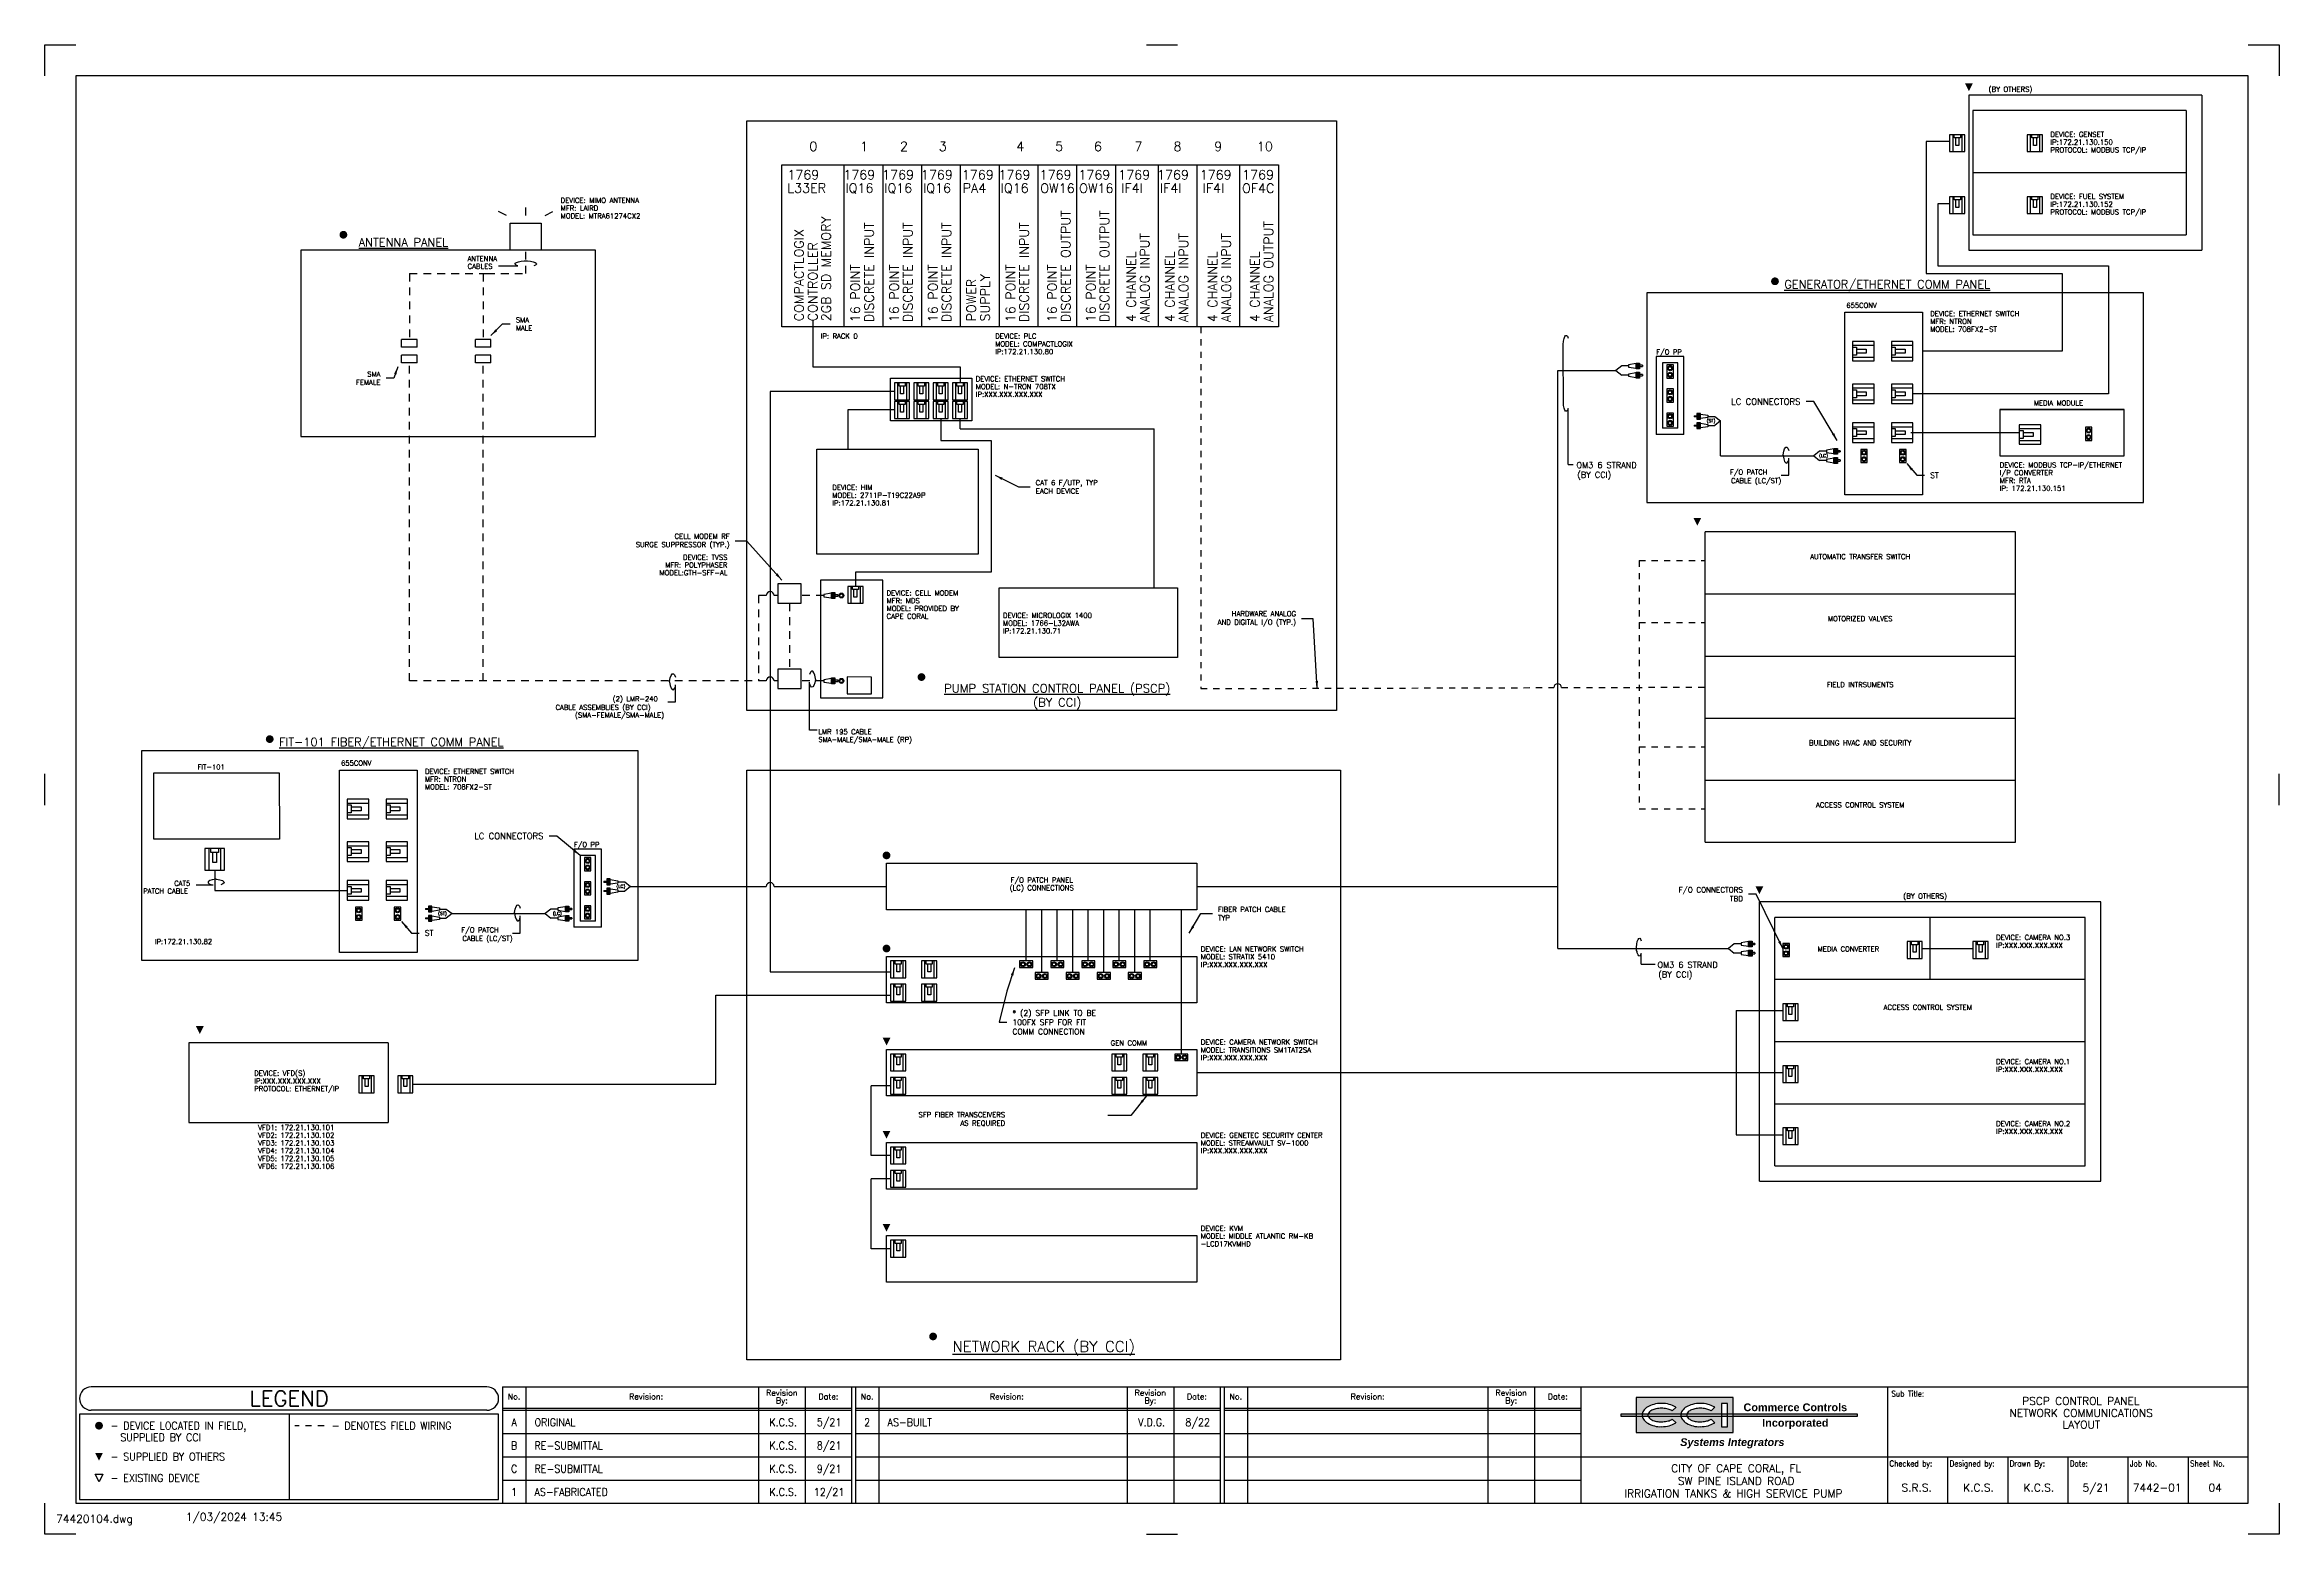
# Model space of a CAD drawing. Extents: x 0 to 36, y 0 to 24.
import ezdxf
from ezdxf.enums import TextEntityAlignment as Align
from ezdxf.lldxf.tags import DXFTag

# ---------------------------------------------------------------- set-up
doc = ezdxf.new("R2010")
doc.units = 0
doc.header["$LTSCALE"] = 0.5
doc.header["$MEASUREMENT"] = 0
doc.linetypes.add('HIDDEN', pattern=[0.375, 0.25, -0.125])
doc.linetypes.add('HIDDEN2', pattern=[0.1875, 0.125, -0.0625])
doc.layers.get('0').update_dxf_attribs({"linetype": 'CONTINUOUS'})
doc.layers.add('BORDER', color=2, linetype='CONTINUOUS')
doc.layers.add('CUT-MARK', color=5, linetype='CONTINUOUS')
doc.styles.add('arial', font='arialbd.ttf')
doc.styles.add('arialitalic', font='arialbi.ttf')
doc.styles.add('ROMANS', font='ROMANS.shx')
doc.styles.get("Standard").update_dxf_attribs({"font": 'SIMPLEX'})
doc.linetypes.add('ETHERNET', pattern='A,0.5,-0.2,["ENET",Standard,S=0.1,R=0,X=-0.1,Y=-0.05],-0.45', length=1.15)
tags = doc.linetypes.add('FIBER', pattern='A,0.99,-0.2,["FO",Standard,S=0.2,R=0,X=0,Y=-0.1],-0.55', length=1.74).pattern_tags.tags
tags[6] = DXFTag(74, 10)
doc.linetypes.add('FIBER_OPTIC', pattern='A,0.5,-0.2,["FO",Standard,S=0.1,R=0,X=-0.1,Y=-0.05],-0.2', length=0.9)
doc.dimstyles.get("Standard").update_dxf_attribs({"dimtxt": 0.125, "dimasz": 0.125, "dimexe": 0.18, "dimexo": 0.0625, "dimgap": 0.09, "dimtad": 0, "dimtih": 1, "dimtoh": 1, "dimlfac": 4, "dimzin": 0, "dimdsep": 46, "dimtxsty": 'Standard', "dimcen": 0.09, "dimadec": 0, "dimazin": 0, "dimtfac": 1, "dimtofl": 0, "dimtmove": 0, "dimatfit": 3, "dimfxl": 0, "dimtolj": 1, "dimtzin": 0, "dimarcsym": 0})

# ---------------------------------------------------------------- blocks, each defined once
blk = doc.blocks.new('CUTMARK')
at = {"color": 5}
for p, q in [((0, 23.5), (0, 24)), ((0, 24), (0.5, 24)), ((17.75, 24), (18.25, 24)), ((35.5, 24), (36, 24)), ((36, 24), (36, 23.5)), ((0, 11.75), (0, 12.25)), ((36, 11.75), (36, 12.25)), ((0, 0), (0, 0.5)), ((36, 0.5), (36, 0)), ((0.5, 0), (0, 0)), ((17.75, 0), (18.25, 0)), ((36, 0), (35.5, 0))]:
    blk.add_line(p, q, dxfattribs=at)
blk = doc.blocks.new('FCIRLEG')
at = {"color": 5, "const_width": 0.0625}
blk.add_lwpolyline([(-0.03125, 0, 1), (0.03125, 0, 1)], format="xyb", close=True, dxfattribs=at)
blk = doc.blocks.new('FTRIULEG')
at = {"color": 5}
blk.add_solid([(0, 0.125), (0, 0.125), (-0.0625, 0), (0.0625, 0)], dxfattribs=at)
blk = doc.blocks.new('CCILOGO3')
h = blk.add_hatch(color=256)
h.paths.add_polyline_path([(25.922, 2.094, -0.060974), (26.047, 2.109, -0.060974), (26.172, 2.094, -0.074343), (26.268, 2.054, -0.016679), (26.281, 2.046), (26.221, 1.988, 0.036094), (26.202, 1.999, 0.064948), (26.135, 2.022, 0.051099), (26.047, 2.031, 0.051099), (25.958, 2.022, 0.064948), (25.892, 1.999, 0.104203), (25.841, 1.959, 0.105248), (25.83, 1.937), (26.36, 1.937, -0.117879), (26.38, 1.988, -0.106943), (26.451, 2.054, -0.074343), (26.547, 2.094, -0.060974), (26.672, 2.109, -0.060974), (26.797, 2.094, -0.074343), (26.893, 2.054, -0.016679), (26.906, 2.046), (26.846, 1.988, 0.036094), (26.827, 1.999, 0.064948), (26.76, 2.022, 0.051099), (26.672, 2.031, 0.051099), (26.583, 2.022, 0.064948), (26.517, 1.999, 0.104203), (26.466, 1.959, 0.105248), (26.455, 1.937), (27.016, 1.937), (27.016, 2.109), (27.109, 2.109), (27.109, 1.937), (27.203, 1.937), (27.203, 2.203), (25.641, 2.203), (25.641, 1.937), (25.735, 1.937, -0.117879), (25.755, 1.988, -0.106943), (25.826, 2.054, -0.074343)])
h.paths.add_polyline_path([(25.826, 1.789, -0.106943), (25.755, 1.856, -0.117879), (25.735, 1.906), (25.641, 1.906), (25.641, 1.641), (27.203, 1.641), (27.203, 1.906), (27.109, 1.906), (27.109, 1.734), (27.016, 1.734), (27.016, 1.906), (26.455, 1.906, 0.105248), (26.466, 1.885, 0.104203), (26.517, 1.845, 0.064948), (26.592, 1.819, 0.063643), (26.672, 1.812, 0.051099), (26.76, 1.822, 0.064948), (26.827, 1.845, 0.036094), (26.846, 1.856), (26.906, 1.798, -0.016679), (26.893, 1.789, -0.074343), (26.797, 1.75, -0.060974), (26.672, 1.734, -0.074995), (26.558, 1.745, -0.074343), (26.451, 1.789, -0.106943), (26.38, 1.856, -0.117879), (26.36, 1.906), (25.83, 1.906, 0.105248), (25.841, 1.885, 0.104203), (25.892, 1.845, 0.064948), (25.967, 1.819, 0.063643), (26.047, 1.812, 0.051099), (26.135, 1.822, 0.064948), (26.202, 1.845, 0.036094), (26.221, 1.856), (26.281, 1.798, -0.016679), (26.268, 1.789, -0.074343), (26.172, 1.75, -0.060974), (26.047, 1.734, -0.074995), (25.933, 1.745, -0.074343)])
h.paths.add_polyline_path([(25.641, 1.906), (25.641, 1.937), (25.391, 1.937), (25.391, 1.906)])
h.paths.add_polyline_path([(25.83, 1.906, -0.068202), (25.828, 1.922, -0.068202), (25.83, 1.937), (25.735, 1.937, 0.033731), (25.734, 1.922, 0.033731), (25.735, 1.906)])
h.paths.add_polyline_path([(26.455, 1.906, -0.068202), (26.453, 1.922, -0.068202), (26.455, 1.937), (26.36, 1.937, 0.033731), (26.359, 1.922, 0.033731), (26.36, 1.906)])
h.paths.add_polyline_path([(27.109, 1.906), (27.109, 1.937), (27.016, 1.937), (27.016, 1.906)])
h.paths.add_polyline_path([(29.203, 1.906), (29.203, 1.937), (27.203, 1.937), (27.203, 1.906)])
for p, q in [((27.203, 2.203), (25.641, 2.203)), ((25.641, 2.203), (25.641, 1.641)), ((27.203, 1.641), (27.203, 2.203)), ((29.203, 1.937), (25.391, 1.937)), ((25.391, 1.937), (25.391, 1.906)), ((25.391, 1.906), (29.203, 1.906)), ((26.221, 1.988), (26.281, 2.046)), ((26.221, 1.856), (26.281, 1.798)), ((26.846, 1.988), (26.906, 2.046)), ((26.846, 1.856), (26.906, 1.798)), ((27.109, 2.109), (27.016, 2.109)), ((27.016, 2.109), (27.016, 1.734)), ((27.109, 1.734), (27.109, 2.109)), ((29.203, 1.906), (29.203, 1.937)), ((25.641, 1.641), (27.203, 1.641)), ((27.016, 1.734), (27.109, 1.734))]:
    blk.add_line(p, q)
for centre, radius, start, end in [((25.851, 1.922), 0.116, 145.3805, 180), ((25.851, 1.922), 0.116, 180, 214.6195), ((25.944, 1.857), 0.23, 120.9638, 145.3805), ((25.944, 1.987), 0.23, 214.6195, 239.0362), ((26.006, 1.754), 0.35, 103.9568, 120.9638), ((25.886, 1.922), 0.0581, 140.3607, 180), ((25.886, 1.922), 0.0581, 180, 219.6393), ((25.962, 1.859), 0.157, 116.5651, 140.3607), ((25.962, 1.985), 0.157, 219.6393, 243.4349), ((26.013, 1.757), 0.271, 101.7009, 116.5651), ((26.028, 2.117), 0.305, 243.4349, 258.2991), ((26.047, 1.59), 0.519, 90, 103.9568), ((26.047, 1.595), 0.436, 90, 101.7009), ((26.031, 2.129), 0.317, 258.2991, 272.8654), ((26.047, 1.59), 0.519, 76.0432, 90), ((26.047, 1.595), 0.436, 78.2991, 90), ((26.047, 2.249), 0.436, 270, 281.7009), ((26.08, 1.757), 0.271, 63.4349, 78.2991), ((26.08, 2.087), 0.271, 281.7009, 296.5651), ((26.088, 1.754), 0.35, 59.0362, 76.0432), ((26.131, 1.859), 0.157, 55.1664, 63.4349), ((26.131, 1.985), 0.157, 296.5651, 304.8336), ((26.149, 1.857), 0.23, 55.214, 59.0362), ((26.476, 1.922), 0.116, 145.3805, 180), ((26.476, 1.922), 0.116, 180, 214.6195), ((26.569, 1.857), 0.23, 120.9638, 145.3805), ((26.569, 1.987), 0.23, 214.6195, 239.0362), ((26.631, 1.754), 0.35, 103.9568, 120.9638), ((26.511, 1.922), 0.0581, 140.3607, 180), ((26.511, 1.922), 0.0581, 180, 219.6393), ((26.587, 1.859), 0.157, 116.5651, 140.3607), ((26.587, 1.985), 0.157, 219.6393, 243.4349), ((26.638, 1.757), 0.271, 101.7009, 116.5651), ((26.653, 2.117), 0.305, 243.4349, 258.2991), ((26.672, 1.59), 0.519, 90, 103.9568), ((26.672, 1.595), 0.436, 90, 101.7009), ((26.656, 2.129), 0.317, 258.2991, 272.8654), ((26.672, 1.59), 0.519, 76.0432, 90), ((26.672, 1.595), 0.436, 78.2991, 90), ((26.672, 2.249), 0.436, 270, 281.7009), ((26.705, 1.757), 0.271, 63.4349, 78.2991), ((26.705, 2.087), 0.271, 281.7009, 296.5651), ((26.713, 1.754), 0.35, 59.0362, 76.0432), ((26.756, 1.859), 0.157, 55.1664, 63.4349), ((26.756, 1.985), 0.157, 296.5651, 304.8336), ((26.774, 1.857), 0.23, 55.214, 59.0362), ((26.027, 2.125), 0.391, 239.0362, 256.0432), ((26.025, 2.118), 0.384, 256.0432, 273.1986), ((26.047, 2.253), 0.519, 270, 283.9568), ((26.088, 2.09), 0.35, 283.9568, 300.9638), ((26.149, 1.987), 0.23, 300.9638, 304.786), ((26.652, 2.125), 0.391, 239.0362, 256.0432), ((26.65, 2.118), 0.384, 256.0432, 273.1986), ((26.672, 2.253), 0.519, 270, 283.9568), ((26.713, 2.09), 0.35, 283.9568, 300.9638), ((26.774, 1.987), 0.23, 300.9638, 304.786)]:
    blk.add_arc(centre, radius, start, end)
for s, style, p in [('Commerce Controls', 'arial', (28.203, 1.984)), ('Incorporated', 'arial', (28.203, 1.734)), ('Systems Integrators', 'arialitalic', (27.188, 1.422))]:
    blk.add_text(s, height=0.125, dxfattribs=dict(style=style)).set_placement(p, align=Align.CENTER)
blk = doc.blocks.new('ENETCONTOP_LAY')
at = {"color": 0}
for p, q in [((-0.125, 0.156), (-0.125, -0.156)), ((0.219, 0.156), (-0.125, 0.156)), ((0.219, 0.094), (-0.125, 0.094)), ((0, 0.031), (0.156, 0.031)), ((0, -0.031), (0, 0.031)), ((0.156, -0.063), (0.156, 0.062)), ((0.156, 0.062), (0.219, 0.062)), ((0.219, -0.156), (0.219, 0.156)), ((0.219, -0.094), (-0.125, -0.094)), ((-0.125, -0.156), (0.219, -0.156)), ((0.156, -0.031), (0, -0.031)), ((0.219, -0.063), (0.156, -0.063))]:
    blk.add_line(p, q, dxfattribs=at)
blk = doc.blocks.new('StPort_LAY')
at = {"color": 0, "linetype": 'Continuous'}
for p, q in [((20.15625, 6.59375), (19.78125, 6.59375)), ((19.78125, 6.59375), (19.78125, 6.40625)), ((19.78125, 6.40625), (20.15625, 6.40625)), ((20.15625, 6.40625), (20.15625, 6.59375))]:
    blk.add_line(p, q, dxfattribs=at)
for centre, radius in [((19.875, 6.5), 0.07031), ((19.875, 6.5), 0.04688), ((19.875, 6.5), 0.04688), ((20.0625, 6.5), 0.07031), ((20.0625, 6.5), 0.04688)]:
    blk.add_circle(centre, radius, dxfattribs=at)
blk = doc.blocks.new('Lasso')
at = {"color": 5}
blk.add_line((0, -0.437), (0, -0.128), dxfattribs=at)
at = {"color": 5, "linetype": 'Continuous'}
blk.add_polyline3d([(0, -0.128, 0), (0.012, -0.156, 0), (0.026, -0.17, 0), (0.04, -0.168, 0), (0.054, -0.151, 0), (0.065, -0.119, 0), (0.073, -0.076, 0), (0.078, -0.026, 0), (0.078, 0.027, 0), (0.073, 0.077, 0), (0.065, 0.12, 0), (0.054, 0.151, 0), (0.04, 0.169, 0), (0.026, 0.171, 0), (0.012, 0.157, 0), (0, 0.129, 0)], dxfattribs=at)
blk = doc.blocks.new('11')
at = {"style": 'ROMANS', "width": 0.9}
for s, p in [('C', (7.562, 0.993)), ('K.C.S.', (11.896, 0.993)), ('9/21', (12.637, 0.993))]:
    blk.add_text(s, height=0.125, dxfattribs=at).set_placement(p, align=Align.CENTER)
blk.add_text('RE-SUBMITTAL', height=0.125, dxfattribs=at).set_placement((7.891, 0.993))
blk = doc.blocks.new('14')
at = {"style": 'ROMANS', "width": 0.9}
for s, p in [('1', (7.563, 0.618)), ('K.C.S.', (11.896, 0.618)), ('12/21', (12.637, 0.618))]:
    blk.add_text(s, height=0.125, dxfattribs=at).set_placement(p, align=Align.CENTER)
blk.add_text('AS-FABRICATED', height=0.125, dxfattribs=at).set_placement((7.891, 0.618))
blk = doc.blocks.new('DrawingName')
at = {"color": 0, "linetype": 'Continuous', "insert": (0.1875, 0.3125), "char_height": 0.125, "attachment_point": 1, "style": 'ROMANS'}
blk.add_mtext('74420104.dwg', dxfattribs=at)
blk = doc.blocks.new('dwgfilename')
at = {"color": 0, "linetype": 'Continuous'}
blk.add_blockref('DrawingName', (0, 0), dxfattribs=at)
blk = doc.blocks.new('dwgdate')
at = {"color": 0, "linetype": 'Continuous', "insert": (2.1875, 0.34375), "char_height": 0.125, "attachment_point": 1, "style": 'ROMANS'}
blk.add_mtext(' 1/03/2024 13:45', dxfattribs=at)
blk = doc.blocks.new('Drawing_Name_Date_Panel_Layout')
at = {"linetype": 'Continuous'}
for name in ['dwgdate', 'dwgfilename']:
    blk.add_blockref(name, (0, 0), dxfattribs=at)

msp = doc.modelspace()

# ---------------------------------------------------------------- linework, layer by layer
for p, q in [((34.75, 23.188), (31, 23.188)), ((31, 23.188), (31, 20.688)), ((34.75, 23.188), (34.75, 20.688)), ((11.312, 13.272), (11.312, 22.772)), ((11.312, 22.772), (20.812, 22.772)), ((20.812, 22.772), (20.812, 13.272)), ((34.5, 22.938), (31.062, 22.938)), ((31.062, 22.938), (31.062, 20.938)), ((34.5, 22.938), (34.5, 20.938)), ((34.5, 21.938), (31.062, 21.938)), ((7.438, 21.25), (7.312, 21.312)), ((7.75, 21.25), (7.75, 21.375)), ((8.062, 21.25), (8.187, 21.312)), ((7.5, 20.688), (7.5, 21.125)), ((7.5, 21.125), (8, 21.125)), ((8, 21.125), (8, 20.688)), ((31.062, 20.938), (34.5, 20.938)), ((8.875, 20.688), (4.125, 20.688)), ((4.125, 20.688), (4.125, 17.688)), ((8.875, 17.688), (8.875, 20.688)), ((31, 20.688), (31.062, 20.688)), ((31.062, 20.688), (34.75, 20.688)), ((33.812, 20), (25.812, 20)), ((25.812, 20), (25.812, 16.625)), ((33.812, 16.625), (33.812, 20)), ((29, 16.75), (29, 19.688)), ((29, 19.688), (30.25, 19.688)), ((30.25, 19.688), (30.25, 16.75)), ((5.75, 19.125), (5.75, 19.25)), ((6, 19.25), (5.75, 19.25)), ((6, 19.125), (5.75, 19.125)), ((6, 19.125), (6, 19.25)), ((6.938, 19.125), (6.938, 19.25)), ((7.188, 19.25), (6.938, 19.25)), ((7.188, 19.125), (6.938, 19.125)), ((7.188, 19.125), (7.188, 19.25)), ((5.75, 18.875), (5.75, 19)), ((6, 19), (5.75, 19)), ((6, 18.875), (5.75, 18.875)), ((6, 18.875), (6, 19)), ((6.938, 18.875), (6.938, 19)), ((7.188, 19), (6.938, 19)), ((7.188, 18.875), (6.938, 18.875)), ((7.188, 18.875), (7.188, 19)), ((25.741, 18.834), (25.741, 18.815)), ((26.409, 18.975), (25.962, 18.975)), ((26.309, 18.875), (26.062, 18.875)), ((13.625, 17.938), (13.625, 18.625)), ((13.625, 18.625), (13.875, 18.625)), ((13.875, 18.625), (14.938, 18.625)), ((14.938, 18.625), (14.938, 17.938)), ((25.741, 18.685), (25.741, 18.666)), ((26.572, 18.021), (26.572, 18.003)), ((31.5, 18.125), (31.5, 17.375)), ((33.5, 18.125), (31.5, 18.125)), ((31.5, 18.125), (33.5, 18.125)), ((33.5, 17.375), (33.5, 18.125)), ((4.125, 17.688), (8.875, 17.688)), ((14.938, 17.938), (13.625, 17.938)), ((26.409, 17.719), (25.962, 17.719)), ((26.309, 17.819), (26.062, 17.819)), ((26.572, 17.872), (26.572, 17.854)), ((12.438, 15.791), (12.438, 17.484)), ((12.438, 17.484), (15.039, 17.484)), ((15.039, 17.484), (15.039, 15.791)), ((28.928, 17.459), (28.928, 17.44)), ((28.928, 17.31), (28.928, 17.291)), ((31.5, 17.375), (33.5, 17.375)), ((24.542, 17.237), (24.625, 17.237)), ((25.812, 16.625), (33.812, 16.625)), ((30.25, 16.75), (29, 16.75)), ((26.748, 11.149), (26.748, 16.149)), ((31.748, 16.149), (26.748, 16.149)), ((31.748, 11.149), (31.748, 16.149)), ((15.039, 15.791), (12.438, 15.791)), ((12.188, 15.312), (11.812, 15.312)), ((11.812, 15.312), (11.812, 15)), ((12.188, 15), (12.188, 15.312)), ((12.5, 15.375), (12.5, 13.475)), ((13.5, 15.375), (12.5, 15.375)), ((12.776, 15.134), (12.776, 15.116)), ((13.5, 13.475), (13.5, 15.375)), ((15.375, 15.25), (18.25, 15.25)), ((15.375, 14.125), (15.375, 15.25)), ((18.25, 15.25), (18.25, 14.125)), ((31.748, 15.149), (26.748, 15.149)), ((11.812, 15), (12.188, 15)), ((18.25, 14.125), (15.375, 14.125)), ((26.748, 14.149), (31.748, 14.149)), ((12.188, 13.938), (11.812, 13.938)), ((11.812, 13.938), (11.812, 13.625)), ((12.188, 13.625), (12.188, 13.938)), ((12.776, 13.759), (12.776, 13.741)), ((11.812, 13.625), (12.188, 13.625)), ((12.5, 13.475), (13.5, 13.475)), ((20.812, 13.272), (11.312, 13.272)), ((26.748, 13.149), (31.748, 13.149)), ((9.562, 12.625), (1.562, 12.625)), ((1.562, 12.625), (1.562, 9.25)), ((9.562, 9.25), (9.562, 12.625)), ((1.758, 11.199), (1.758, 12.266)), ((1.758, 12.266), (3.78, 12.266)), ((3.78, 12.266), (3.782, 11.199)), ((4.75, 9.375), (4.75, 12.312)), ((4.75, 12.312), (6, 12.312)), ((6, 12.312), (6, 9.375)), ((11.312, 2.812), (11.312, 12.312)), ((11.312, 12.312), (20.875, 12.312)), ((20.875, 12.312), (20.875, 2.812)), ((26.748, 12.149), (31.748, 12.149)), ((3.782, 11.199), (1.758, 11.199)), ((8.971, 11.037), (8.525, 11.037)), ((8.871, 10.938), (8.625, 10.938)), ((13.562, 10.062), (13.562, 10.812)), ((13.562, 10.812), (16.062, 10.812)), ((16.062, 10.812), (18.562, 10.812)), ((18.562, 10.812), (18.562, 10.062)), ((26.748, 11.149), (31.748, 11.149)), ((9.009, 10.521), (9.009, 10.503)), ((6.134, 10.084), (6.134, 10.065)), ((8.491, 10.084), (8.491, 10.065)), ((9.009, 10.372), (9.009, 10.354)), ((27.625, 5.688), (27.625, 10.188)), ((33.125, 10.188), (27.625, 10.188)), ((33.125, 5.688), (33.125, 10.188)), ((6.134, 9.935), (6.134, 9.916)), ((8.491, 9.935), (8.491, 9.916)), ((8.971, 9.781), (8.525, 9.781)), ((8.871, 9.881), (8.625, 9.881)), ((18.562, 10.062), (13.562, 10.062)), ((27.875, 5.938), (27.875, 9.938)), ((32.875, 9.938), (27.875, 9.938)), ((30.375, 8.938), (30.375, 9.938)), ((32.875, 5.938), (32.875, 9.938)), ((6, 9.375), (4.75, 9.375)), ((27.553, 9.521), (27.553, 9.503)), ((27.553, 9.372), (27.553, 9.354)), ((30.25, 9.438), (31.062, 9.438)), ((1.562, 9.25), (9.562, 9.25)), ((13.562, 8.562), (13.562, 9.312)), ((13.562, 9.312), (16.062, 9.312)), ((16.062, 9.312), (18.562, 9.312)), ((18.562, 9.312), (18.562, 8.562)), ((32.875, 8.938), (27.875, 8.938)), ((18.562, 8.562), (13.562, 8.562)), ((5.531, 7.92), (2.321, 7.92)), ((2.321, 7.92), (2.321, 6.637)), ((5.531, 7.92), (5.532, 6.637)), ((27.875, 7.938), (32.875, 7.938)), ((13.562, 7.062), (13.562, 7.812)), ((13.562, 7.812), (16.062, 7.812)), ((16.062, 7.812), (18.562, 7.812)), ((18.562, 7.812), (18.562, 7.062)), ((18.562, 7.062), (13.562, 7.062)), ((27.875, 6.938), (32.875, 6.938)), ((2.321, 6.637), (5.532, 6.637)), ((13.562, 5.562), (13.562, 6.312)), ((13.562, 6.312), (16.062, 6.312)), ((16.062, 6.312), (18.562, 6.312)), ((18.562, 6.312), (18.562, 5.562)), ((27.875, 5.938), (32.875, 5.938)), ((18.562, 5.562), (13.562, 5.562)), ((27.625, 5.688), (33.125, 5.688)), ((13.562, 4.062), (13.562, 4.812)), ((13.562, 4.812), (16.062, 4.812)), ((16.062, 4.812), (18.562, 4.812)), ((18.562, 4.812), (18.562, 4.062)), ((18.562, 4.062), (13.562, 4.062)), ((20.875, 2.812), (11.312, 2.812))]:
    msp.add_line(p, q)
at = {"linetype": 'ETHERNET'}
for p, q in [((30.688, 22.438), (30.312, 22.438)), ((30.312, 22.438), (30.312, 20.312)), ((30.688, 21.438), (30.5, 21.438)), ((30.5, 21.438), (30.5, 20.438)), ((30.312, 20.312), (32.5, 20.312)), ((30.5, 20.438), (33.25, 20.438)), ((32.5, 20.312), (32.5, 19.062)), ((33.25, 20.438), (33.25, 18.375)), ((12.375, 19.562), (12.375, 18.812)), ((12.375, 18.812), (14.75, 18.812)), ((14.75, 18.812), (14.75, 18.562)), ((32.5, 19.062), (30.25, 19.062)), ((11.688, 18.414), (11.688, 9.062)), ((13.69, 18.414), (11.688, 18.414)), ((33.25, 18.375), (30.097, 18.375)), ((13.69, 18.115), (12.938, 18.115)), ((12.938, 18.115), (12.938, 17.484)), ((14.435, 17.979), (14.435, 17.625)), ((14.75, 17.812), (14.75, 17.979)), ((14.75, 17.812), (17.875, 17.812)), ((17.875, 15.25), (17.875, 17.812)), ((30.062, 17.75), (31.812, 17.75)), ((14.435, 17.625), (15.25, 17.625)), ((15.25, 17.625), (15.25, 15.5)), ((15.25, 15.5), (13.062, 15.5)), ((13.062, 15.5), (13.062, 15.271)), ((2.739, 10.699), (2.739, 10.375)), ((2.739, 10.375), (4.875, 10.375)), ((11.688, 9.062), (13.625, 9.062)), ((10.812, 7.25), (10.812, 8.688)), ((10.812, 8.688), (13.625, 8.688)), ((27.25, 8.438), (27.25, 6.438)), ((27.25, 8.438), (28, 8.438)), ((5.938, 7.25), (10.812, 7.25)), ((13.627, 7.226), (13.312, 7.226)), ((13.312, 6.101), (13.312, 7.226)), ((18.562, 7.438), (27.25, 7.438)), ((27.25, 7.438), (28, 7.438)), ((27.25, 6.438), (28, 6.438)), ((13.627, 6.101), (13.312, 6.101)), ((13.627, 5.726), (13.312, 5.726)), ((13.312, 4.601), (13.312, 5.726)), ((13.627, 4.601), (13.312, 4.601))]:
    msp.add_line(p, q, dxfattribs=at)
at = {"color": 0, "linetype": 'Continuous'}
for p, q in [((12.875, 22.062), (12.875, 19.454)), ((13.5, 22.062), (13.5, 19.454)), ((14.125, 22.062), (14.125, 19.454)), ((14.75, 22.062), (14.75, 19.454)), ((15.375, 22.062), (15.375, 19.454)), ((16, 22.062), (16, 19.454)), ((16.625, 22.062), (16.625, 19.454)), ((17.25, 22.062), (17.25, 19.454)), ((17.938, 22.062), (17.938, 19.454)), ((18.562, 22.062), (18.562, 19.454)), ((19.25, 22.062), (19.25, 19.454)), ((19.875, 22.062), (19.875, 19.454)), ((25.638, 18.862), (25.517, 18.843)), ((25.517, 18.843), (25.517, 18.806)), ((25.517, 18.806), (25.638, 18.787)), ((25.638, 18.871), (25.694, 18.871)), ((25.638, 18.778), (25.638, 18.871)), ((25.694, 18.778), (25.638, 18.778)), ((25.638, 18.722), (25.694, 18.722)), ((25.638, 18.629), (25.638, 18.722)), ((25.685, 18.862), (25.648, 18.862)), ((25.685, 18.843), (25.648, 18.843)), ((25.685, 18.824), (25.648, 18.824)), ((25.685, 18.806), (25.648, 18.806)), ((25.685, 18.787), (25.648, 18.787)), ((25.694, 18.871), (25.694, 18.778)), ((25.741, 18.834), (25.694, 18.834)), ((25.694, 18.815), (25.741, 18.815)), ((25.694, 18.722), (25.694, 18.629)), ((25.962, 18.975), (25.962, 17.719)), ((26.062, 18.875), (26.062, 17.819)), ((26.309, 17.819), (26.309, 18.875)), ((26.409, 17.719), (26.409, 18.975)), ((25.638, 18.713), (25.517, 18.694)), ((25.517, 18.694), (25.517, 18.657)), ((25.517, 18.657), (25.638, 18.638)), ((25.694, 18.629), (25.638, 18.629)), ((25.685, 18.713), (25.648, 18.713)), ((25.685, 18.694), (25.648, 18.694)), ((25.685, 18.676), (25.648, 18.676)), ((25.685, 18.657), (25.648, 18.657)), ((25.685, 18.638), (25.648, 18.638)), ((25.741, 18.685), (25.694, 18.685)), ((25.694, 18.666), (25.741, 18.666)), ((26.133, 18.453), (26.133, 18.241)), ((26.239, 18.453), (26.133, 18.453)), ((26.239, 18.241), (26.239, 18.453)), ((26.133, 18.241), (26.239, 18.241)), ((26.572, 18.021), (26.618, 18.021)), ((26.618, 18.003), (26.572, 18.003)), ((26.674, 18.059), (26.618, 18.059)), ((26.618, 18.059), (26.618, 17.965)), ((26.628, 18.049), (26.665, 18.049)), ((26.628, 18.031), (26.665, 18.031)), ((26.628, 18.012), (26.665, 18.012)), ((26.674, 17.965), (26.674, 18.059)), ((26.674, 18.049), (26.795, 18.031)), ((26.795, 18.031), (26.795, 17.993)), ((26.572, 17.872), (26.618, 17.872)), ((26.618, 17.854), (26.572, 17.854)), ((26.618, 17.965), (26.674, 17.965)), ((26.674, 17.91), (26.618, 17.91)), ((26.618, 17.91), (26.618, 17.816)), ((26.618, 17.816), (26.674, 17.816)), ((26.628, 17.993), (26.665, 17.993)), ((26.628, 17.975), (26.665, 17.975)), ((26.628, 17.9), (26.665, 17.9)), ((26.628, 17.882), (26.665, 17.882)), ((26.628, 17.863), (26.665, 17.863)), ((26.628, 17.844), (26.665, 17.844)), ((26.628, 17.826), (26.665, 17.826)), ((26.795, 17.993), (26.674, 17.975)), ((26.674, 17.816), (26.674, 17.91)), ((26.674, 17.9), (26.795, 17.882)), ((26.795, 17.844), (26.674, 17.826)), ((26.795, 17.882), (26.795, 17.844)), ((28.826, 17.487), (28.705, 17.468)), ((28.705, 17.468), (28.705, 17.431)), ((28.705, 17.431), (28.826, 17.412)), ((28.826, 17.338), (28.705, 17.319)), ((28.705, 17.319), (28.705, 17.282)), ((28.705, 17.282), (28.826, 17.263)), ((28.826, 17.496), (28.882, 17.496)), ((28.826, 17.403), (28.826, 17.496)), ((28.882, 17.403), (28.826, 17.403)), ((28.826, 17.347), (28.882, 17.347)), ((28.826, 17.254), (28.826, 17.347)), ((28.872, 17.487), (28.835, 17.487)), ((28.872, 17.468), (28.835, 17.468)), ((28.872, 17.449), (28.835, 17.449)), ((28.872, 17.431), (28.835, 17.431)), ((28.872, 17.412), (28.835, 17.412)), ((28.872, 17.338), (28.835, 17.338)), ((28.872, 17.319), (28.835, 17.319)), ((28.872, 17.301), (28.835, 17.301)), ((28.872, 17.282), (28.835, 17.282)), ((28.882, 17.496), (28.882, 17.403)), ((28.928, 17.459), (28.882, 17.459)), ((28.882, 17.44), (28.928, 17.44)), ((28.882, 17.347), (28.882, 17.254)), ((28.928, 17.31), (28.882, 17.31)), ((28.882, 17.291), (28.928, 17.291)), ((28.882, 17.254), (28.826, 17.254)), ((28.872, 17.263), (28.835, 17.263)), ((12.674, 15.162), (12.553, 15.144)), ((12.553, 15.144), (12.553, 15.106)), ((12.674, 15.172), (12.73, 15.172)), ((12.674, 15.078), (12.674, 15.172)), ((12.72, 15.162), (12.683, 15.162)), ((12.72, 15.144), (12.683, 15.144)), ((12.72, 15.125), (12.683, 15.125)), ((12.73, 15.172), (12.73, 15.078)), ((12.776, 15.134), (12.73, 15.134)), ((12.553, 15.106), (12.674, 15.088)), ((12.73, 15.078), (12.674, 15.078)), ((12.72, 15.106), (12.683, 15.106)), ((12.72, 15.088), (12.683, 15.088)), ((12.73, 15.116), (12.776, 15.116)), ((12.674, 13.787), (12.553, 13.769)), ((12.553, 13.769), (12.553, 13.731)), ((12.553, 13.731), (12.674, 13.713)), ((12.674, 13.797), (12.73, 13.797)), ((12.674, 13.703), (12.674, 13.797)), ((12.73, 13.703), (12.674, 13.703)), ((12.72, 13.787), (12.683, 13.787)), ((12.72, 13.769), (12.683, 13.769)), ((12.72, 13.75), (12.683, 13.75)), ((12.72, 13.731), (12.683, 13.731)), ((12.72, 13.713), (12.683, 13.713)), ((12.73, 13.797), (12.73, 13.703)), ((12.776, 13.759), (12.73, 13.759)), ((12.73, 13.741), (12.776, 13.741)), ((8.525, 11.037), (8.525, 9.781)), ((8.625, 10.938), (8.625, 9.881)), ((8.871, 9.881), (8.871, 10.938)), ((8.971, 9.781), (8.971, 11.037)), ((8.695, 10.515), (8.695, 10.304)), ((8.801, 10.515), (8.695, 10.515)), ((8.801, 10.304), (8.801, 10.515)), ((9.009, 10.521), (9.056, 10.521)), ((9.056, 10.503), (9.009, 10.503)), ((9.112, 10.559), (9.056, 10.559)), ((9.056, 10.559), (9.056, 10.465)), ((9.056, 10.465), (9.112, 10.465)), ((9.065, 10.549), (9.102, 10.549)), ((9.065, 10.531), (9.102, 10.531)), ((9.065, 10.512), (9.102, 10.512)), ((9.065, 10.493), (9.102, 10.493)), ((9.065, 10.475), (9.102, 10.475)), ((9.112, 10.465), (9.112, 10.559)), ((9.112, 10.549), (9.233, 10.531)), ((9.233, 10.493), (9.112, 10.475)), ((9.233, 10.531), (9.233, 10.493)), ((6.134, 10.084), (6.181, 10.084)), ((6.237, 10.121), (6.181, 10.121)), ((6.181, 10.121), (6.181, 10.028)), ((6.19, 10.112), (6.227, 10.112)), ((6.19, 10.093), (6.227, 10.093)), ((6.237, 10.028), (6.237, 10.121)), ((6.237, 10.112), (6.358, 10.093)), ((6.358, 10.093), (6.358, 10.056)), ((8.388, 10.112), (8.267, 10.093)), ((8.267, 10.093), (8.267, 10.056)), ((8.388, 10.121), (8.444, 10.121)), ((8.388, 10.028), (8.388, 10.121)), ((8.435, 10.112), (8.398, 10.112)), ((8.435, 10.093), (8.398, 10.093)), ((8.444, 10.121), (8.444, 10.028)), ((8.491, 10.084), (8.444, 10.084)), ((8.695, 10.304), (8.801, 10.304)), ((9.009, 10.372), (9.056, 10.372)), ((9.056, 10.354), (9.009, 10.354)), ((9.112, 10.41), (9.056, 10.41)), ((9.056, 10.41), (9.056, 10.316)), ((9.056, 10.316), (9.112, 10.316)), ((9.065, 10.4), (9.102, 10.4)), ((9.065, 10.382), (9.102, 10.382)), ((9.065, 10.363), (9.102, 10.363)), ((9.065, 10.344), (9.102, 10.344)), ((9.065, 10.326), (9.102, 10.326)), ((9.112, 10.316), (9.112, 10.41)), ((9.112, 10.4), (9.233, 10.382)), ((9.233, 10.344), (9.112, 10.326)), ((9.233, 10.382), (9.233, 10.344)), ((6.181, 10.065), (6.134, 10.065)), ((6.134, 9.935), (6.181, 9.935)), ((6.181, 9.916), (6.134, 9.916)), ((6.181, 10.028), (6.237, 10.028)), ((6.237, 9.972), (6.181, 9.972)), ((6.181, 9.972), (6.181, 9.879)), ((6.181, 9.879), (6.237, 9.879)), ((6.19, 10.074), (6.227, 10.074)), ((6.19, 10.056), (6.227, 10.056)), ((6.19, 10.037), (6.227, 10.037)), ((6.19, 9.963), (6.227, 9.963)), ((6.19, 9.944), (6.227, 9.944)), ((6.19, 9.926), (6.227, 9.926)), ((6.19, 9.907), (6.227, 9.907)), ((6.19, 9.888), (6.227, 9.888)), ((6.358, 10.056), (6.237, 10.037)), ((6.237, 9.879), (6.237, 9.972)), ((6.237, 9.963), (6.358, 9.944)), ((6.358, 9.907), (6.237, 9.888)), ((6.358, 9.944), (6.358, 9.907)), ((8.267, 10.056), (8.388, 10.037)), ((8.388, 9.963), (8.267, 9.944)), ((8.267, 9.944), (8.267, 9.907)), ((8.267, 9.907), (8.388, 9.888)), ((8.444, 10.028), (8.388, 10.028)), ((8.388, 9.972), (8.444, 9.972)), ((8.388, 9.879), (8.388, 9.972)), ((8.444, 9.879), (8.388, 9.879)), ((8.435, 10.074), (8.398, 10.074)), ((8.435, 10.056), (8.398, 10.056)), ((8.435, 10.037), (8.398, 10.037)), ((8.435, 9.963), (8.398, 9.963)), ((8.435, 9.944), (8.398, 9.944)), ((8.435, 9.926), (8.398, 9.926)), ((8.435, 9.907), (8.398, 9.907)), ((8.435, 9.888), (8.398, 9.888)), ((8.444, 10.065), (8.491, 10.065)), ((8.444, 9.972), (8.444, 9.879)), ((8.491, 9.935), (8.444, 9.935)), ((8.444, 9.916), (8.491, 9.916)), ((27.451, 9.549), (27.33, 9.531)), ((27.33, 9.531), (27.33, 9.493)), ((27.33, 9.493), (27.451, 9.475)), ((27.451, 9.4), (27.33, 9.382)), ((27.33, 9.382), (27.33, 9.344)), ((27.451, 9.559), (27.507, 9.559)), ((27.451, 9.465), (27.451, 9.559)), ((27.507, 9.465), (27.451, 9.465)), ((27.451, 9.41), (27.507, 9.41)), ((27.451, 9.316), (27.451, 9.41)), ((27.497, 9.549), (27.46, 9.549)), ((27.497, 9.531), (27.46, 9.531)), ((27.497, 9.512), (27.46, 9.512)), ((27.497, 9.493), (27.46, 9.493)), ((27.497, 9.475), (27.46, 9.475)), ((27.497, 9.4), (27.46, 9.4)), ((27.497, 9.382), (27.46, 9.382)), ((27.497, 9.363), (27.46, 9.363)), ((27.507, 9.559), (27.507, 9.465)), ((27.553, 9.521), (27.507, 9.521)), ((27.507, 9.503), (27.553, 9.503)), ((27.507, 9.41), (27.507, 9.316)), ((27.553, 9.372), (27.507, 9.372)), ((28.002, 9.52), (28.002, 9.308)), ((28.108, 9.52), (28.002, 9.52)), ((28.108, 9.308), (28.108, 9.52)), ((27.33, 9.344), (27.451, 9.326)), ((27.507, 9.316), (27.451, 9.316)), ((27.497, 9.344), (27.46, 9.344)), ((27.497, 9.326), (27.46, 9.326)), ((27.507, 9.354), (27.553, 9.354)), ((28.002, 9.308), (28.108, 9.308)), ((7.312, 0.562), (7.312, 1.937))]:
    msp.add_line(p, q, dxfattribs=at)
at = {"linetype": 'HIDDEN'}
for p, q in [((7.75, 20.312), (7.75, 20.688)), ((5.875, 20.312), (7.125, 20.312)), ((5.875, 20.312), (5.875, 19.25)), ((7.062, 20.312), (7.062, 19.25)), ((7.125, 20.312), (7.75, 20.312)), ((5.875, 13.75), (5.875, 18.875)), ((7.062, 13.75), (7.062, 18.875)), ((11.5, 15.125), (11.5, 13.75)), ((11.625, 15.125), (11.5, 15.125)), ((11.812, 15.125), (11.75, 15.125)), ((12.553, 15.125), (12.188, 15.125)), ((12, 15), (12, 13.938)), ((11.625, 13.75), (5.875, 13.75)), ((11.812, 13.75), (11.75, 13.75)), ((11.812, 13.75), (11.75, 13.75)), ((12.553, 13.75), (12.188, 13.75)), ((12.553, 13.75), (12.188, 13.75))]:
    msp.add_line(p, q, dxfattribs=at)
at = {"linetype": 'HIDDEN2'}
for p, q in [((18.625, 19.454), (18.625, 13.625)), ((25.688, 15.688), (25.688, 11.688)), ((25.688, 15.688), (26.748, 15.688)), ((25.688, 14.688), (26.748, 14.688)), ((18.625, 13.625), (24.313, 13.642)), ((24.437, 13.642), (26.748, 13.649)), ((25.688, 12.688), (26.748, 12.688)), ((25.688, 11.688), (26.748, 11.688)), ((4.5, 1.75), (4.031, 1.75))]:
    msp.add_line(p, q, dxfattribs=at)
at = {"linetype": 'FIBER_OPTIC'}
for p, q in [((24.375, 9.438), (24.375, 18.75)), ((24.375, 18.75), (25.312, 18.75)), ((25.406, 18.824), (25.312, 18.75)), ((25.312, 18.75), (25.406, 18.676)), ((25.517, 18.824), (25.406, 18.824)), ((25.517, 18.676), (25.406, 18.676)), ((26.795, 18.012), (26.907, 18.012)), ((26.907, 18.012), (27, 17.938)), ((26.795, 17.863), (26.907, 17.863)), ((27, 17.938), (26.907, 17.863)), ((27, 17.375), (27, 17.938)), ((27, 17.375), (28.5, 17.375)), ((28.593, 17.449), (28.5, 17.375)), ((28.5, 17.375), (28.593, 17.301)), ((28.705, 17.449), (28.593, 17.449)), ((28.705, 17.301), (28.593, 17.301)), ((9.233, 10.512), (9.344, 10.512)), ((9.344, 10.512), (9.438, 10.438)), ((9.233, 10.363), (9.344, 10.363)), ((9.438, 10.438), (9.344, 10.363)), ((9.438, 10.438), (11.625, 10.438)), ((11.75, 10.438), (13.562, 10.438)), ((18.562, 10.438), (24.375, 10.438)), ((6.358, 10.074), (6.469, 10.074)), ((6.358, 9.926), (6.469, 9.926)), ((6.469, 10.074), (6.562, 10)), ((6.562, 10), (6.469, 9.926)), ((6.562, 10), (8.062, 10)), ((8.156, 10.074), (8.062, 10)), ((8.062, 10), (8.156, 9.926)), ((8.267, 10.074), (8.156, 10.074)), ((8.267, 9.926), (8.156, 9.926)), ((15.812, 9.237), (15.812, 10.062)), ((16.062, 9.049), (16.062, 10.062)), ((16.312, 9.237), (16.312, 10.062)), ((16.562, 9.049), (16.562, 10.062)), ((16.812, 9.237), (16.812, 10.062)), ((17.062, 9.049), (17.062, 10.062)), ((17.312, 9.237), (17.312, 10.062)), ((17.562, 9.049), (17.562, 10.062)), ((17.812, 9.237), (17.812, 10.062)), ((18.312, 7.737), (18.312, 10.062)), ((24.375, 9.438), (27.125, 9.438)), ((27.218, 9.512), (27.125, 9.438)), ((27.125, 9.438), (27.218, 9.363)), ((27.33, 9.512), (27.218, 9.512)), ((27.33, 9.363), (27.218, 9.363))]:
    msp.add_line(p, q, dxfattribs=at)
at = {"color": 5}
for p, q in [((24.542, 17.237), (24.542, 18.136)), ((28.1, 17.062), (28.1, 17.337)), ((10.162, 13.41), (10.162, 13.685)), ((12.322, 12.955), (12.322, 13.729)), ((2.438, 10.463), (2.712, 10.463)), ((7.662, 9.688), (7.662, 9.962)), ((25.722, 9.185), (25.722, 9.36))]:
    msp.add_line(p, q, dxfattribs=at)
at = {"linetype": 'FIBER'}
for p, q in [((27.975, 17.062), (28.1, 17.062)), ((10.037, 13.41), (10.162, 13.41)), ((12.447, 12.955), (12.322, 12.955)), ((7.537, 9.688), (7.662, 9.688)), ((25.722, 9.185), (25.947, 9.185))]:
    msp.add_line(p, q, dxfattribs=at)
at = {"color": 0}
for p, q in [((13.321, 13.812), (12.929, 13.813)), ((12.929, 13.813), (12.929, 13.542)), ((13.321, 13.542), (13.321, 13.812)), ((12.929, 13.542), (13.321, 13.542)), ((7.125, 2.375), (0.75, 2.375)), ((0.562, 1.937), (0.562, 0.562)), ((7.312, 1.937), (0.562, 1.937)), ((7.125, 2), (0.75, 2)), ((3.938, 1.937), (3.938, 0.562)), ((0.562, 0.562), (7.312, 0.562))]:
    msp.add_line(p, q, dxfattribs=at)
at = {"color": 2}
for p, q in [((7.375, 2.375), (13.062, 2.375)), ((7.375, 2.375), (7.375, 0.5)), ((7.75, 2.375), (7.75, 0.5)), ((11.5, 2.375), (11.5, 0.5)), ((12.25, 2.375), (12.25, 0.5)), ((13, 2.375), (13, 0.5)), ((13.062, 2.375), (13.062, 0.5)), ((13.062, 2.375), (19, 2.375)), ((13.438, 2.375), (13.438, 0.5)), ((17.438, 2.375), (17.438, 0.5)), ((18.188, 2.375), (18.188, 0.5)), ((18.938, 2.375), (18.938, 0.5)), ((19, 2.375), (24.75, 2.375)), ((19, 2.375), (19, 0.5)), ((19.375, 2.375), (19.375, 0.5)), ((23.25, 2.375), (23.25, 0.5)), ((24, 2.375), (24, 0.5)), ((24.754, 2.375), (35.5, 2.375)), ((24.754, 0.5), (24.754, 2.375)), ((29.688, 2.375), (29.688, 0.5)), ((7.375, 2.031), (12.996, 2.031)), ((7.375, 2), (13, 2)), ((13.062, 2.031), (18.933, 2.031)), ((13.062, 2), (18.938, 2)), ((19, 2.031), (24.746, 2.031)), ((19, 2), (24.75, 2)), ((7.375, 1.625), (13, 1.625)), ((13.062, 1.625), (18.938, 1.625)), ((19, 1.625), (24.75, 1.625)), ((7.375, 1.25), (13, 1.25)), ((13.062, 1.25), (18.938, 1.25)), ((19, 1.25), (24.75, 1.25)), ((24.754, 1.25), (35.5, 1.25)), ((30.656, 1.25), (30.656, 0.5)), ((31.625, 1.25), (31.625, 0.5)), ((32.594, 1.25), (32.594, 0.5)), ((33.562, 1.25), (33.562, 0.5)), ((34.531, 1.25), (34.531, 0.5)), ((7.375, 0.875), (13, 0.875)), ((13.062, 0.875), (18.938, 0.875)), ((19, 0.875), (24.75, 0.875))]:
    msp.add_line(p, q, dxfattribs=at)
at = {"linetype": 'Continuous'}
for p, q in [((0.875, 0.844), (0.813, 0.969)), ((0.813, 0.969), (0.938, 0.969)), ((0.938, 0.969), (0.875, 0.844))]:
    msp.add_line(p, q, dxfattribs=at)
at = {"color": 0, "linetype": 'Continuous'}
msp.add_lwpolyline([(19.875, 19.454), (11.875, 19.454), (11.875, 22.062), (19.875, 22.062)], dxfattribs=at)
at = {"color": 5, "linetype": 'Continuous'}
for points in [[(24.542, 18.136, 0), (24.53, 18.107, 0), (24.516, 18.093, 0), (24.502, 18.095, 0), (24.488, 18.113, 0), (24.477, 18.145, 0), (24.469, 18.188, 0), (24.464, 19.12, 0), (24.464, 19.172, 0), (24.469, 19.222, 0), (24.477, 19.265, 0), (24.488, 19.297, 0), (24.502, 19.315, 0), (24.516, 19.317, 0), (24.53, 19.303, 0), (24.542, 19.274, 0)], [(28.005, 17.387, 0), (28.006, 17.394, 0), (28.016, 17.449, 0), (28.031, 17.49, 0), (28.048, 17.513, 0), (28.067, 17.515, 0), (28.084, 17.497, 0), (28.1, 17.461, 0)], [(28.005, 17.387, 0), (28.006, 17.38, 0), (28.016, 17.325, 0), (28.031, 17.284, 0), (28.048, 17.261, 0), (28.067, 17.259, 0), (28.084, 17.277, 0), (28.1, 17.314, 0)], [(10.068, 13.735, 0), (10.068, 13.742, 0), (10.079, 13.797, 0), (10.093, 13.838, 0), (10.111, 13.861, 0), (10.129, 13.863, 0), (10.147, 13.845, 0), (10.162, 13.809, 0)], [(10.068, 13.735, 0), (10.068, 13.728, 0), (10.079, 13.673, 0), (10.093, 13.632, 0), (10.111, 13.609, 0), (10.129, 13.607, 0), (10.147, 13.625, 0), (10.162, 13.662, 0)], [(12.416, 13.779, 0), (12.416, 13.786, 0), (12.405, 13.841, 0), (12.391, 13.882, 0), (12.373, 13.905, 0), (12.355, 13.907, 0), (12.337, 13.889, 0), (12.322, 13.853, 0)], [(12.416, 13.779, 0), (12.416, 13.772, 0), (12.405, 13.717, 0), (12.391, 13.676, 0), (12.373, 13.653, 0), (12.355, 13.651, 0), (12.337, 13.669, 0), (12.322, 13.706, 0)], [(2.762, 10.557, 0), (2.755, 10.557, 0), (2.7, 10.546, 0), (2.659, 10.532, 0), (2.636, 10.514, 0), (2.634, 10.496, 0), (2.652, 10.478, 0), (2.689, 10.463, 0)], [(2.762, 10.557, 0), (2.769, 10.557, 0), (2.824, 10.546, 0), (2.865, 10.532, 0), (2.888, 10.514, 0), (2.89, 10.496, 0), (2.872, 10.478, 0), (2.836, 10.463, 0)], [(7.568, 10.012, 0), (7.568, 10.019, 0), (7.579, 10.074, 0), (7.593, 10.115, 0), (7.611, 10.138, 0), (7.629, 10.14, 0), (7.647, 10.122, 0), (7.662, 10.086, 0)], [(7.568, 10.012, 0), (7.568, 10.005, 0), (7.579, 9.95, 0), (7.593, 9.909, 0), (7.611, 9.886, 0), (7.629, 9.884, 0), (7.647, 9.902, 0), (7.662, 9.939, 0)], [(25.722, 9.36, 0), (25.71, 9.331, 0), (25.696, 9.317, 0), (25.682, 9.319, 0), (25.669, 9.337, 0), (25.657, 9.369, 0), (25.653, 9.39, 0), (25.645, 9.406, 0), (25.645, 9.458, 0), (25.649, 9.508, 0), (25.657, 9.551, 0), (25.669, 9.583, 0), (25.682, 9.601, 0), (25.696, 9.603, 0), (25.71, 9.589, 0), (25.722, 9.56, 0)]]:
    msp.add_polyline3d(points, dxfattribs=at)
at = {"color": 0, "linetype": 'Continuous'}
for centre, radius in [((26.186, 18.4), 0.0396), ((26.186, 18.4), 0.0264), ((26.186, 18.294), 0.0396), ((26.186, 18.294), 0.0264), ((26.186, 18.294), 0.0264), ((12.835, 15.125), 0.0396), ((12.835, 15.125), 0.0264), ((12.835, 13.75), 0.0396), ((12.835, 13.75), 0.0264), ((8.748, 10.462), 0.0396), ((8.748, 10.462), 0.0264), ((8.748, 10.357), 0.0396), ((8.748, 10.357), 0.0264), ((8.748, 10.357), 0.0264), ((28.055, 9.467), 0.0396), ((28.055, 9.361), 0.0396), ((28.055, 9.467), 0.0264), ((28.055, 9.361), 0.0264), ((28.055, 9.361), 0.0264)]:
    msp.add_circle(centre, radius, dxfattribs=at)
for centre in [(11.688, 15.125), (11.688, 13.75), (24.375, 13.642), (11.688, 10.438)]:
    msp.add_arc(centre, 0.0625, 0, 180)
at = {"color": 0}
for centre, start, end in [((0.75, 2.187), 90, 270), ((7.125, 2.187), 270, 90)]:
    msp.add_arc(centre, 0.188, start, end, dxfattribs=at)
at = {"layer": 'BORDER', "color": 2}
for p, q in [((35.5, 23.5), (0.5, 23.5)), ((0.5, 23.5), (0.5, 0.5)), ((35.5, 0.5), (35.5, 23.5)), ((0.5, 0.5), (35.5, 0.5))]:
    msp.add_line(p, q, dxfattribs=at)

# ---------------------------------------------------------------- block references
at = {"rotation": 180}
for p in [(31, 23.375), (26.625, 16.375), (27.625, 10.438), (2.5, 8.187), (13.562, 8), (13.562, 6.5), (13.562, 5), (0.875, 1.312)]:
    msp.add_blockref('FTRIULEG', p, dxfattribs=at)
at = {"linetype": 'Continuous'}
for name, p, xscale, yscale, zscale, rotation in [('ENETCONTOP_LAY', (30.812, 22.377), 0.7870078023658564, 0.7870078023658564, 0.7870078023658564, 89.99999999999997), ('ENETCONTOP_LAY', (32.062, 22.377), 0.7870078023658564, 0.7870078023658564, 0.7870078023658564, 89.99999999999997), ('ENETCONTOP_LAY', (30.812, 21.377), 0.7870078023658564, 0.7870078023658564, 0.7870078023658564, 89.99999999999997), ('ENETCONTOP_LAY', (32.062, 21.377), 0.7870078023658564, 0.7870078023658564, 0.7870078023658564, 89.99999999999997), ('ENETCONTOP_LAY', (29.346, 19.062), 1.010171202327458, 1.010171202327458, 1.010171202327458, 179.9999999999999), ('ENETCONTOP_LAY', (29.971, 19.062), 1.010171202327458, 1.010171202327458, 1.010171202327458, 179.9999999999999), ('StPort_LAY', (29.847, 7.488), 0.5632103180567406, 0.5632103180567406, 0.5632103180567406, 89.99999999999999), ('ENETCONTOP_LAY', (13.812, 18.377), 0.7870078023658564, 0.7870078023658564, 0.7870078023658564, 89.99999999999997), ('ENETCONTOP_LAY', (14.123, 18.377), 0.7870078023658564, 0.7870078023658564, 0.7870078023658564, 89.99999999999997), ('ENETCONTOP_LAY', (14.435, 18.377), 0.7870078023658564, 0.7870078023658564, 0.7870078023658564, 89.99999999999997), ('ENETCONTOP_LAY', (14.746, 18.377), 0.7870078023658564, 0.7870078023658564, 0.7870078023658564, 89.99999999999997), ('ENETCONTOP_LAY', (29.346, 18.375), 1.010171202327458, 1.010171202327458, 1.010171202327458, 179.9999999999999), ('ENETCONTOP_LAY', (29.971, 18.375), 1.010171202327458, 1.010171202327458, 1.010171202327458, 179.9999999999999), ('ENETCONTOP_LAY', (13.812, 18.078), 0.7870078023658564, 0.7870078023658564, 0.7870078023658564, 89.99999999999997), ('ENETCONTOP_LAY', (14.123, 18.078), 0.7870078023658564, 0.7870078023658564, 0.7870078023658564, 89.99999999999997), ('ENETCONTOP_LAY', (14.435, 18.078), 0.7870078023658564, 0.7870078023658564, 0.7870078023658564, 89.99999999999997), ('ENETCONTOP_LAY', (14.746, 18.078), 0.7870078023658564, 0.7870078023658564, 0.7870078023658564, 89.99999999999997), ('StPort_LAY', (29.847, 6.713), 0.5632103180567406, 0.5632103180567406, 0.5632103180567406, 89.99999999999999), ('ENETCONTOP_LAY', (29.346, 17.75), 1.010171202327458, 1.010171202327458, 1.010171202327458, 179.9999999999999), ('ENETCONTOP_LAY', (29.971, 17.75), 1.010171202327458, 1.010171202327458, 1.010171202327458, 179.9999999999999), ('ENETCONTOP_LAY', (32.033, 17.72), 1.010171202327458, 1.010171202327458, 1.010171202327458, 179.9999999999999), ('StPort_LAY', (36.589, 6.484), 0.5632103180567406, 0.5632103180567406, 0.5632103180567406, 89.99999999999999), ('StPort_LAY', (32.97, 6.128), 0.5632103180567406, 0.5632103180567406, 0.5632103180567406, 89.99999999999999), ('StPort_LAY', (33.595, 6.128), 0.5632103180567406, 0.5632103180567406, 0.5632103180567406, 89.99999999999999), ('ENETCONTOP_LAY', (13.062, 15.098), 0.7870078023658564, 0.7870078023658564, 0.7870078023658564, 89.99999999999997), ('ENETCONTOP_LAY', (5.096, 11.687), 1.010171202327458, 1.010171202327458, 1.010171202327458, 179.9999999999999), ('ENETCONTOP_LAY', (5.721, 11.687), 1.010171202327458, 1.010171202327458, 1.010171202327458, 179.9999999999999), ('ENETCONTOP_LAY', (2.739, 10.826), 1.010171202327458, 1.010171202327458, 1.010171202327458, 89.99999999999997), ('ENETCONTOP_LAY', (5.096, 11), 1.010171202327458, 1.010171202327458, 1.010171202327458, 179.9999999999999), ('ENETCONTOP_LAY', (5.721, 11), 1.010171202327458, 1.010171202327458, 1.010171202327458, 179.9999999999999), ('StPort_LAY', (12.409, -0.45), 0.5632103180567406, 0.5632103180567406, 0.5632103180567406, 89.99999999999999), ('ENETCONTOP_LAY', (5.096, 10.375), 1.010171202327458, 1.010171202327458, 1.010171202327458, 179.9999999999999), ('ENETCONTOP_LAY', (5.721, 10.375), 1.010171202327458, 1.010171202327458, 1.010171202327458, 179.9999999999999), ('StPort_LAY', (8.72, -1.247), 0.5632103180567406, 0.5632103180567406, 0.5632103180567406, 89.99999999999999), ('StPort_LAY', (9.345, -1.247), 0.5632103180567406, 0.5632103180567406, 0.5632103180567406, 89.99999999999999), ('StPort_LAY', (12.409, -1.224), 0.5632103180567406, 0.5632103180567406, 0.5632103180567406, 89.99999999999999), ('ENETCONTOP_LAY', (30.125, 9.377), 0.7870078023658564, 0.7870078023658564, 0.7870078023658564, 89.99999999999997), ('ENETCONTOP_LAY', (31.187, 9.377), 0.7870078023658564, 0.7870078023658564, 0.7870078023658564, 89.99999999999997), ('ENETCONTOP_LAY', (13.75, 9.065), 0.7870078023658564, 0.7870078023658564, 0.7870078023658564, 89.99999999999997), ('ENETCONTOP_LAY', (14.25, 9.065), 0.7870078023658564, 0.7870078023658564, 0.7870078023658564, 89.99999999999997), ('StPort_LAY', (27.059, 12.845), 0.5632103180567406, 0.5632103180567406, 0.5632103180567406, 180), ('StPort_LAY', (27.309, 12.657), 0.5632103180567406, 0.5632103180567406, 0.5632103180567406, 180), ('StPort_LAY', (27.559, 12.845), 0.5632103180567406, 0.5632103180567406, 0.5632103180567406, 180), ('StPort_LAY', (27.809, 12.657), 0.5632103180567406, 0.5632103180567406, 0.5632103180567406, 180), ('StPort_LAY', (28.059, 12.845), 0.5632103180567406, 0.5632103180567406, 0.5632103180567406, 180), ('StPort_LAY', (28.309, 12.657), 0.5632103180567406, 0.5632103180567406, 0.5632103180567406, 180), ('StPort_LAY', (28.559, 12.845), 0.5632103180567406, 0.5632103180567406, 0.5632103180567406, 180), ('StPort_LAY', (28.809, 12.657), 0.5632103180567406, 0.5632103180567406, 0.5632103180567406, 180), ('StPort_LAY', (29.059, 12.845), 0.5632103180567406, 0.5632103180567406, 0.5632103180567406, 180), ('ENETCONTOP_LAY', (13.75, 8.69), 0.7870078023658564, 0.7870078023658564, 0.7870078023658564, 89.99999999999997), ('ENETCONTOP_LAY', (14.25, 8.69), 0.7870078023658564, 0.7870078023658564, 0.7870078023658564, 89.99999999999997), ('ENETCONTOP_LAY', (28.125, 8.377), 0.7870078023658564, 0.7870078023658564, 0.7870078023658564, 89.99999999999997), ('ENETCONTOP_LAY', (13.75, 7.565), 0.7870078023658564, 0.7870078023658564, 0.7870078023658564, 89.99999999999997), ('ENETCONTOP_LAY', (17.312, 7.565), 0.7870078023658564, 0.7870078023658564, 0.7870078023658564, 89.99999999999997), ('ENETCONTOP_LAY', (17.812, 7.565), 0.7870078023658564, 0.7870078023658564, 0.7870078023658564, 89.99999999999997), ('StPort_LAY', (29.559, 11.345), 0.5632103180567406, 0.5632103180567406, 0.5632103180567406, 180), ('ENETCONTOP_LAY', (5.185, 7.213), 0.7870078023658564, 0.7870078023658564, 0.7870078023658564, 89.99999999999997), ('ENETCONTOP_LAY', (5.81, 7.213), 0.7870078023658564, 0.7870078023658564, 0.7870078023658564, 89.99999999999997), ('ENETCONTOP_LAY', (13.75, 7.19), 0.7870078023658564, 0.7870078023658564, 0.7870078023658564, 89.99999999999997), ('ENETCONTOP_LAY', (17.312, 7.19), 0.7870078023658564, 0.7870078023658564, 0.7870078023658564, 89.99999999999997), ('ENETCONTOP_LAY', (17.812, 7.19), 0.7870078023658564, 0.7870078023658564, 0.7870078023658564, 89.99999999999997), ('ENETCONTOP_LAY', (28.125, 7.377), 0.7870078023658564, 0.7870078023658564, 0.7870078023658564, 89.99999999999997), ('ENETCONTOP_LAY', (28.125, 6.377), 0.7870078023658564, 0.7870078023658564, 0.7870078023658564, 89.99999999999997), ('ENETCONTOP_LAY', (13.75, 6.065), 0.7870078023658564, 0.7870078023658564, 0.7870078023658564, 89.99999999999997), ('ENETCONTOP_LAY', (13.75, 5.69), 0.7870078023658564, 0.7870078023658564, 0.7870078023658564, 89.99999999999997), ('ENETCONTOP_LAY', (13.75, 4.565), 0.7870078023658564, 0.7870078023658564, 0.7870078023658564, 89.99999999999997)]:
    msp.add_blockref(name, p, dxfattribs=dict(at, xscale=xscale, yscale=yscale, zscale=zscale, rotation=rotation))
at = {"color": 0, "linetype": 'Continuous'}
for name, p in [('FCIRLEG', (4.812, 20.938)), ('FCIRLEG', (27.875, 20.188)), ('FCIRLEG', (14.125, 13.812)), ('FCIRLEG', (3.625, 12.812)), ('FCIRLEG', (13.562, 10.938)), ('FCIRLEG', (13.562, 9.438)), ('FCIRLEG', (14.312, 3.188)), ('CCILOGO3', (0, 0)), ('FCIRLEG', (0.875, 1.75))]:
    msp.add_blockref(name, p, dxfattribs=at)
at = {"xscale": -1, "rotation": 270}
msp.add_blockref('Lasso', (7.75, 20.438), dxfattribs=at)
for name in ['11', '14', 'Drawing_Name_Date_Panel_Layout']:
    msp.add_blockref(name, (0, 0))
at = {"layer": 'CUT-MARK'}
msp.add_blockref('CUTMARK', (0, 0), dxfattribs=at)

# ---------------------------------------------------------------- texts
at = {"color": 0, "linetype": 'Continuous', "style": 'ROMANS'}
for s, height, p in [('(BY OTHERS)', 0.0812, (31.316, 23.242)), ('0', 0.15, (12.319, 22.286)), ('1', 0.15, (13.137, 22.286)), ('2', 0.15, (13.779, 22.286)), ('3', 0.15, (14.404, 22.286)), ('4', 0.15, (15.654, 22.286)), ('5', 0.15, (16.279, 22.286)), ('6', 0.15, (16.904, 22.286)), ('7', 0.15, (17.557, 22.286)), ('8', 0.15, (18.185, 22.286)), ('9', 0.15, (18.841, 22.286)), ('10', 0.15, (19.529, 22.286)), ('DEVICE: GENSET', 0.0812, (32.312, 22.514)), ('IP:172.21.130.150', 0.0812, (32.312, 22.389)), ('PROTOCOL: MODBUS TCP/IP', 0.0812, (32.312, 22.264)), ('1769', 0.15, (11.964, 21.83)), ('1769', 0.15, (12.866, 21.83)), ('1769', 0.15, (13.491, 21.83)), ('1769', 0.15, (14.116, 21.83)), ('1769', 0.15, (14.775, 21.83)), ('1769', 0.15, (15.366, 21.83)), ('1769', 0.15, (16.028, 21.83)), ('1769', 0.15, (16.653, 21.83)), ('1769', 0.15, (17.295, 21.83)), ('1769', 0.15, (17.92, 21.83)), ('1769', 0.15, (18.607, 21.83)), ('1769', 0.15, (19.29, 21.83)), ('L33ER', 0.15, (11.964, 21.615)), ('IQ16', 0.15, (12.901, 21.615)), ('IQ16', 0.15, (13.526, 21.615)), ('IQ16', 0.15, (14.151, 21.615)), ('PA4', 0.15, (14.789, 21.615)), ('IQ16', 0.15, (15.401, 21.615)), ('OW16', 0.15, (16.04, 21.611)), ('OW16', 0.15, (16.665, 21.611)), ('IF4I', 0.15, (17.343, 21.615)), ('IF4I', 0.15, (17.968, 21.615)), ('IF4I', 0.15, (18.656, 21.615)), ('OF4C', 0.15, (19.29, 21.611)), ('DEVICE: MIMO ANTENNA', 0.0812, (8.312, 21.451)), ('MFR: LAIRD', 0.0812, (8.312, 21.326)), ('MODEL: MTRA61274CX2', 0.0812, (8.312, 21.201)), ('DEVICE: FUEL SYSTEM', 0.0812, (32.312, 21.514)), ('IP:172.21.130.152', 0.0812, (32.312, 21.389)), ('PROTOCOL: MODBUS TCP/IP', 0.0812, (32.312, 21.264)), ('ANTENNA', 0.0812, (6.812, 20.514)), ('CABLES', 0.0812, (6.812, 20.389)), ('%%UGENERATOR/ETHERNET COMM PANEL', 0.1346, (28.025, 20.073)), ('655CONV', 0.08, (29.025, 19.76)), ('DEVICE: ETHERNET SWITCH', 0.0812, (30.375, 19.626)), ('MFR: NTRON', 0.0812, (30.375, 19.501)), ('MODEL: 708FX2-ST', 0.0812, (30.375, 19.376)), ('IP: RACK 0', 0.0812, (12.5, 19.264)), ('DEVICE: PLC', 0.0812, (15.312, 19.264)), ('MODEL: COMPACTLOGIX', 0.0812, (15.312, 19.139)), ('IP:172.21.130.80', 0.0812, (15.312, 19.014)), ('F/O PP', 0.08, (25.962, 19.01)), ('DEVICE: ETHERNET SWITCH', 0.0812, (15, 18.576)), ('MODEL: N-TRON 708TX', 0.0812, (15, 18.451)), ('IP:XXX.XXX.XXX.XXX', 0.0812, (15, 18.326)), ('MEDIA MODULE', 0.08, (32.047, 18.188)), ('DEVICE: MODBUS TCP-IP/ETHERNET', 0.0812, (31.496, 17.188)), ('OM3 6 STRAND', 0.09603, (24.676, 17.179)), ('(BY CCI)', 0.096, (24.69, 17.023)), ('F/O PATCH', 0.08, (27.15, 17.073)), ('CABLE (LC/ST)', 0.08, (27.168, 16.935)), ('I/P CONVERTER', 0.0812, (31.496, 17.062)), ('MFR: RTA', 0.0812, (31.496, 16.938)), ('DEVICE: HIM', 0.0812, (12.688, 16.826)), ('MODEL: 2711P-T19C22A9P', 0.0812, (12.688, 16.701)), ('IP:172.21.130.81', 0.0812, (12.688, 16.576)), ('IP: 172.21.130.151', 0.0812, (31.496, 16.812)), ('DEVICE: CELL MODEM', 0.0812, (13.562, 15.126)), ('CAPE CORAL', 0.0812, (13.562, 14.751)), ('MFR: MDS', 0.0812, (13.562, 15.001)), ('MODEL: PROVIDED BY', 0.0812, (13.562, 14.876)), ('DEVICE: MICROLOGIX 1400', 0.0812, (15.438, 14.764)), ('MODEL: 1766-L32AWA', 0.0812, (15.438, 14.639)), ('IP:172.21.130.71', 0.0812, (15.438, 14.514)), ('CABLE ASSEMBLIES (BY CCI)', 0.08, (8.23, 13.283)), ('(2) LMR-240', 0.08, (9.15, 13.421)), ('(SMA-FEMALE/SMA-MALE)', 0.08, (8.543, 13.158)), ('LMR 195 CABLE', 0.08, (12.464, 12.89)), ('%%UFIT-101 FIBER/ETHERNET COMM PANEL', 0.1346, (3.775, 12.698)), ('SMA-MALE/SMA-MALE (RP)', 0.08, (12.464, 12.765)), ('FIT-101', 0.08, (2.462, 12.323)), ('655CONV', 0.08, (4.775, 12.385)), ('DEVICE: ETHERNET SWITCH', 0.0812, (6.125, 12.251)), ('MFR: NTRON', 0.0812, (6.125, 12.126)), ('MODEL: 708FX2-ST', 0.0812, (6.125, 12.001)), ('F/O PP', 0.08, (8.525, 11.073)), ('CAT5', 0.08, (2.087, 10.448)), ('PATCH CABLE', 0.08, (1.587, 10.323)), ('(BY OTHERS)', 0.0812, (29.941, 10.242)), ('F/O PATCH', 0.08, (6.712, 9.698)), ('IP:172.21.130.82', 0.08, (1.775, 9.51)), ('CABLE (LC/ST)', 0.08, (6.73, 9.56)), ('DEVICE: LAN NETWORK SWITCH', 0.0812, (18.625, 9.389)), ('MEDIA CONVERTER', 0.0812, (28.562, 9.389)), ('DEVICE: CAMERA NO.3', 0.0812, (31.438, 9.576)), ('IP:XXX.XXX.XXX.XXX', 0.0812, (31.438, 9.451)), ('MODEL: STRATIX 5410', 0.0812, (18.625, 9.264)), ('IP:XXX.XXX.XXX.XXX', 0.0812, (18.625, 9.139)), ('OM3 6 STRAND', 0.09603, (25.981, 9.127)), ('(BY CCI)', 0.096, (25.996, 8.972)), ('ACCESS CONTROL SYSTEM', 0.0812, (29.625, 8.451)), ('GEN COMM', 0.0812, (17.172, 7.875)), ('DEVICE: CAMERA NETWORK SWITCH', 0.0812, (18.625, 7.889)), ('MODEL: TRANSITIONS SM1TAT2SA', 0.0812, (18.625, 7.764)), ('IP:XXX.XXX.XXX.XXX', 0.0812, (18.625, 7.639)), ('DEVICE: CAMERA NO.1', 0.0812, (31.438, 7.576)), ('DEVICE: VFD(S)', 0.0812, (3.375, 7.389)), ('IP:XXX.XXX.XXX.XXX', 0.0812, (3.375, 7.264)), ('PROTOCOL: ETHERNET/IP', 0.0812, (3.375, 7.139)), ('IP:XXX.XXX.XXX.XXX', 0.0812, (31.438, 7.451)), ('VFD1: 172.21.130.101', 0.0812, (3.438, 6.514)), ('DEVICE: CAMERA NO.2', 0.0812, (31.438, 6.576)), ('IP:XXX.XXX.XXX.XXX', 0.0812, (31.438, 6.451)), ('VFD2: 172.21.130.102', 0.0812, (3.438, 6.389)), ('VFD3: 172.21.130.103', 0.0812, (3.438, 6.264)), ('VFD4: 172.21.130.104', 0.0812, (3.438, 6.139)), ('DEVICE: GENETEC SECURITY CENTER', 0.0812, (18.625, 6.389)), ('MODEL: STREAMVAULT SV-1000', 0.0812, (18.625, 6.264)), ('IP:XXX.XXX.XXX.XXX', 0.0812, (18.625, 6.139)), ('VFD5: 172.21.130.105', 0.0812, (3.438, 6.014)), ('VFD6: 172.21.130.106', 0.0812, (3.438, 5.889)), ('DEVICE: KVM', 0.0812, (18.625, 4.889)), ('MODEL: MIDDLE ATLANTIC RM-KB', 0.0812, (18.625, 4.764)), ('-LCD17KVMHD', 0.0812, (18.625, 4.639))]:
    msp.add_text(s, height=height, dxfattribs=at).set_placement(p)
for s, p in [('DISCRETE OUTPUT', (16.524, 19.529)), ('DISCRETE OUTPUT', (17.149, 19.529)), ('COMPACTLOGIX', (12.227, 19.544)), ('2GB SD MEMORY', (12.663, 19.544)), ('DISCRETE INPUT', (13.355, 19.529)), ('DISCRETE INPUT', (13.98, 19.529)), ('DISCRETE INPUT', (14.605, 19.529)), ('DISCRETE INPUT', (15.855, 19.529)), ('ANALOG INPUT', (17.797, 19.529)), ('ANALOG INPUT', (18.422, 19.529)), ('ANALOG INPUT', (19.109, 19.529)), ('ANALOG OUTPUT', (19.791, 19.529)), ('CONTROLLER', (12.448, 19.544)), ('4 CHANNEL', (17.576, 19.529)), ('4 CHANNEL', (18.201, 19.529)), ('4 CHANNEL', (18.888, 19.529)), ('4 CHANNEL', (19.57, 19.529)), ('16 POINT', (13.134, 19.529)), ('16 POINT', (13.759, 19.529)), ('16 POINT', (14.384, 19.529)), ('POWER', (15.003, 19.54)), ('SUPPLY', (15.224, 19.54)), ('16 POINT', (15.634, 19.529)), ('16 POINT', (16.303, 19.529)), ('16 POINT', (16.928, 19.529))]:
    msp.add_text(s, height=0.15, rotation=90, dxfattribs=at).set_placement(p)
for s, height, p in [('%%UANTENNA PANEL', 0.1346, (5.781, 20.75)), ('AUTOMATIC TRANSFER SWITCH', 0.0812, (29.248, 15.711)), ('MOTORIZED VALVES', 0.0812, (29.248, 14.711)), ('%%UPUMP STATION CONTROL PANEL (PSCP)', 0.13642, (16.312, 13.562)), ('FIELD INTRSUMENTS', 0.0812, (29.248, 13.649)), ('(BY CCI)', 0.1364, (16.312, 13.335)), ('BUILDING HVAC AND SECURITY', 0.0812, (29.248, 12.711)), ('ACCESS CONTROL SYSTEM', 0.0812, (29.248, 11.711)), ('(LC) CONNECTIONS', 0.0812, (16.062, 10.375)), ('F/O PATCH PANEL', 0.0812, (16.062, 10.5)), ('%%UNETWORK RACK (BY CCI)', 0.17534, (16.094, 2.938))]:
    msp.add_text(s, height=height, dxfattribs=at).set_placement(p, align=Align.CENTER)
at = {"style": 'ROMANS'}
for s, height, p in [('(ST)', 0.0506, (26.844, 17.916)), ('(LC)', 0.0506, (28.657, 17.353)), ('(LC)', 0.0506, (9.282, 10.416)), ('(ST)', 0.0506, (6.407, 9.978)), ('(LC)', 0.0506, (8.259, 9.978)), ('PSCP CONTROL PANEL ', 0.125, (32.846, 2.085)), ('NETWORK COMMUNICATIONS', 0.125, (32.81, 1.891)), ('LAYOUT', 0.125, (32.81, 1.704)), ('CITY OF CAPE CORAL, FL', 0.125, (27.25, 1)), ('IRRIGATION TANKS & HIGH SERVICE PUMP ', 0.125, (27.25, 0.595)), ('SW PINE ISLAND ROAD', 0.125, (27.25, 0.798))]:
    msp.add_text(s, height=height, dxfattribs=at).set_placement(p, align=Align.CENTER)
at = {"color": 0, "linetype": 'Continuous', "style": 'ROMANS'}
for s, p in [('MODEL:GTH-SFF-AL', (11, 15.451)), ('MFR: POLYPHASER', (11, 15.576)), ('DEVICE: TVSS', (11, 15.701))]:
    msp.add_text(s, height=0.0812, dxfattribs=at).set_placement(p, align=Align.RIGHT)
at = {"color": 0, "style": 'ROMANS'}
msp.add_text('LEGEND', height=0.25, dxfattribs=at).set_placement((3.938, 2.062), align=Align.CENTER)
at = {"color": 2, "style": 'ROMANS'}
for s, p in [('No.', (7.562, 2.219)), ('Revision:', (9.688, 2.219)), ('Revision', (11.875, 2.281)), ('By:', (11.875, 2.156)), ('Date:', (12.625, 2.219)), ('No.', (13.25, 2.219)), ('Revision:', (15.5, 2.219)), ('Revision', (17.812, 2.281)), ('By:', (17.812, 2.156)), ('Date:', (18.562, 2.219)), ('No.', (19.188, 2.219)), ('Revision:', (21.312, 2.219)), ('Revision', (23.625, 2.281)), ('By:', (23.625, 2.156)), ('Date:', (24.375, 2.219))]:
    msp.add_text(s, height=0.0938, dxfattribs=at).set_placement(p, align=Align.MIDDLE_CENTER)
at = {"color": 2, "style": 'ROMANS', "width": 0.9}
for s, height, p in [('Sub Title:', 0.0938, (29.75, 2.219)), ('Checked by:', 0.09375, (29.719, 1.094)), ('Designed by:', 0.09375, (30.688, 1.094)), ('Drawn By:', 0.0938, (31.656, 1.094)), ('Date:', 0.0938, (32.625, 1.094)), ('Job No.', 0.0938, (33.594, 1.094)), ('Sheet No.', 0.0938, (34.562, 1.094))]:
    msp.add_text(s, height=height, dxfattribs=at).set_placement(p)
at = {"style": 'ROMANS', "width": 0.9}
for s, p in [('- DEVICE LOCATED IN FIELD,', (1.063, 1.687)), ('- DENOTES FIELD WIRING', (4.625, 1.687)), ('ORIGINAL', (7.891, 1.743)), ('AS-BUILT', (13.579, 1.743)), ('  SUPPLIED BY CCI', (1.063, 1.5)), ('RE-SUBMITTAL', (7.891, 1.368)), ('- SUPPLIED BY OTHERS', (1.063, 1.187)), ('- EXISTING DEVICE', (1.063, 0.844))]:
    msp.add_text(s, height=0.125, dxfattribs=at).set_placement(p)
for s, p in [('A', (7.562, 1.743)), ('K.C.S.', (11.896, 1.743)), ('5/21', (12.637, 1.743)), ('2', (13.25, 1.743)), ('V.D.G.', (17.833, 1.743)), ('8/22', (18.575, 1.743)), ('B', (7.562, 1.368)), ('K.C.S.', (11.896, 1.368)), ('8/21', (12.637, 1.368))]:
    msp.add_text(s, height=0.125, dxfattribs=at).set_placement(p, align=Align.CENTER)
for s, insert, char_height, attachment_point in [('SMA\\PMALE', (7.59, 19.5), 0.08, 4), ('SMA \\PFEMALE', (5.41, 18.625), 0.08, 6), ('LC CONNECTORS', (28.285, 18.25), 0.1, 6), ('CAT 6 F/UTP, TYP\\PEACH DEVICE', (15.965, 16.875), 0.0812, 4), ('ST', (30.375, 17.062), 0.09, 4), ('CELL MODEM RF\\PSURGE SUPPRESSOR (TYP.)', (11.035, 16), 0.0812, 6), ('HARDWARE ANALOG\\PAND DIGITAL I/O (TYP.)', (20.16, 14.75), 0.0812, 6), ('LC CONNECTORS', (8.035, 11.25), 0.1, 6), ('F/O CONNECTORS\\PTBD', (27.359, 10.312), 0.085, 6), ('FIBER PATCH CABLE\\PTYP', (18.902, 10), 0.0812, 4), ('ST', (6.125, 9.688), 0.09, 4), ('* (2) SFP LINK TO BE \\P100FX SFP FOR FIT\\PCOMM CONNECTION', (15.59, 8.25), 0.09, 4), ('\\A1;SFP FIBER TRANSCEIVERS \\PAS REQUIRED', (15.473, 6.688), 0.0812, 6)]:
    msp.add_mtext(s, dxfattribs=dict(insert=insert, char_height=char_height, attachment_point=attachment_point))
at = {"layer": 'BORDER', "color": 4, "style": 'ROMANS'}
for s, p in [('S.R.S.', (30.156, 0.688)), ('K.C.S.', (31.156, 0.688)), ('K.C.S.', (32.125, 0.688)), ('5/21', (33.047, 0.688)), ('7442-01', (34.031, 0.688)), ('04', (34.969, 0.688))]:
    msp.add_text(s, height=0.125, dxfattribs=at).set_placement(p, align=Align.CENTER)

# ---------------------------------------------------------------- leaders
at = {"annotation_type": 0, "has_hookline": 1}
for points, hookline_direction, text_width in [([(7.188, 19.312), (7.375, 19.5), (7.5, 19.5)], 0, 0.29), ([(5.688, 18.812), (5.625, 18.625), (5.5, 18.625)], 1, 0.43), ([(28.875, 17.625), (28.5, 18.25), (28.375, 18.25)], 1, 1.233), ([(15.312, 17.062), (15.688, 16.875), (15.875, 16.875)], 0, 1.164), ([(30, 17.25), (30.16, 17.062), (30.285, 17.062)], 0, 0.146), ([(11.875, 15.375), (11.312, 16), (11.125, 16)], 1, 1.694), ([(20.5, 13.625), (20.438, 14.75), (20.25, 14.75)], 1, 1.465), ([(8.625, 10.938), (8.25, 11.25), (8.125, 11.25)], 1, 1.233), ([(28, 9.438), (27.574, 10.312), (27.449, 10.312)], 1, 1.145), ([(5.75, 9.875), (5.91, 9.688), (6.035, 9.688)], 0, 0.146), ([(18.438, 9.688), (18.625, 10), (18.812, 10)], 0, 1.249), ([(15.625, 9.125), (15.5, 8.75), (15.375, 8.25), (15.5, 8.25)], 0, 1.543), ([(17.75, 7.062), (17.5, 6.75), (17.125, 6.75)], 1, 1.581)]:
    msp.add_leader(points, dimstyle='Standard', dxfattribs=dict(at, hookline_direction=hookline_direction, text_width=text_width))

doc.saveas('drawing.dxf')
